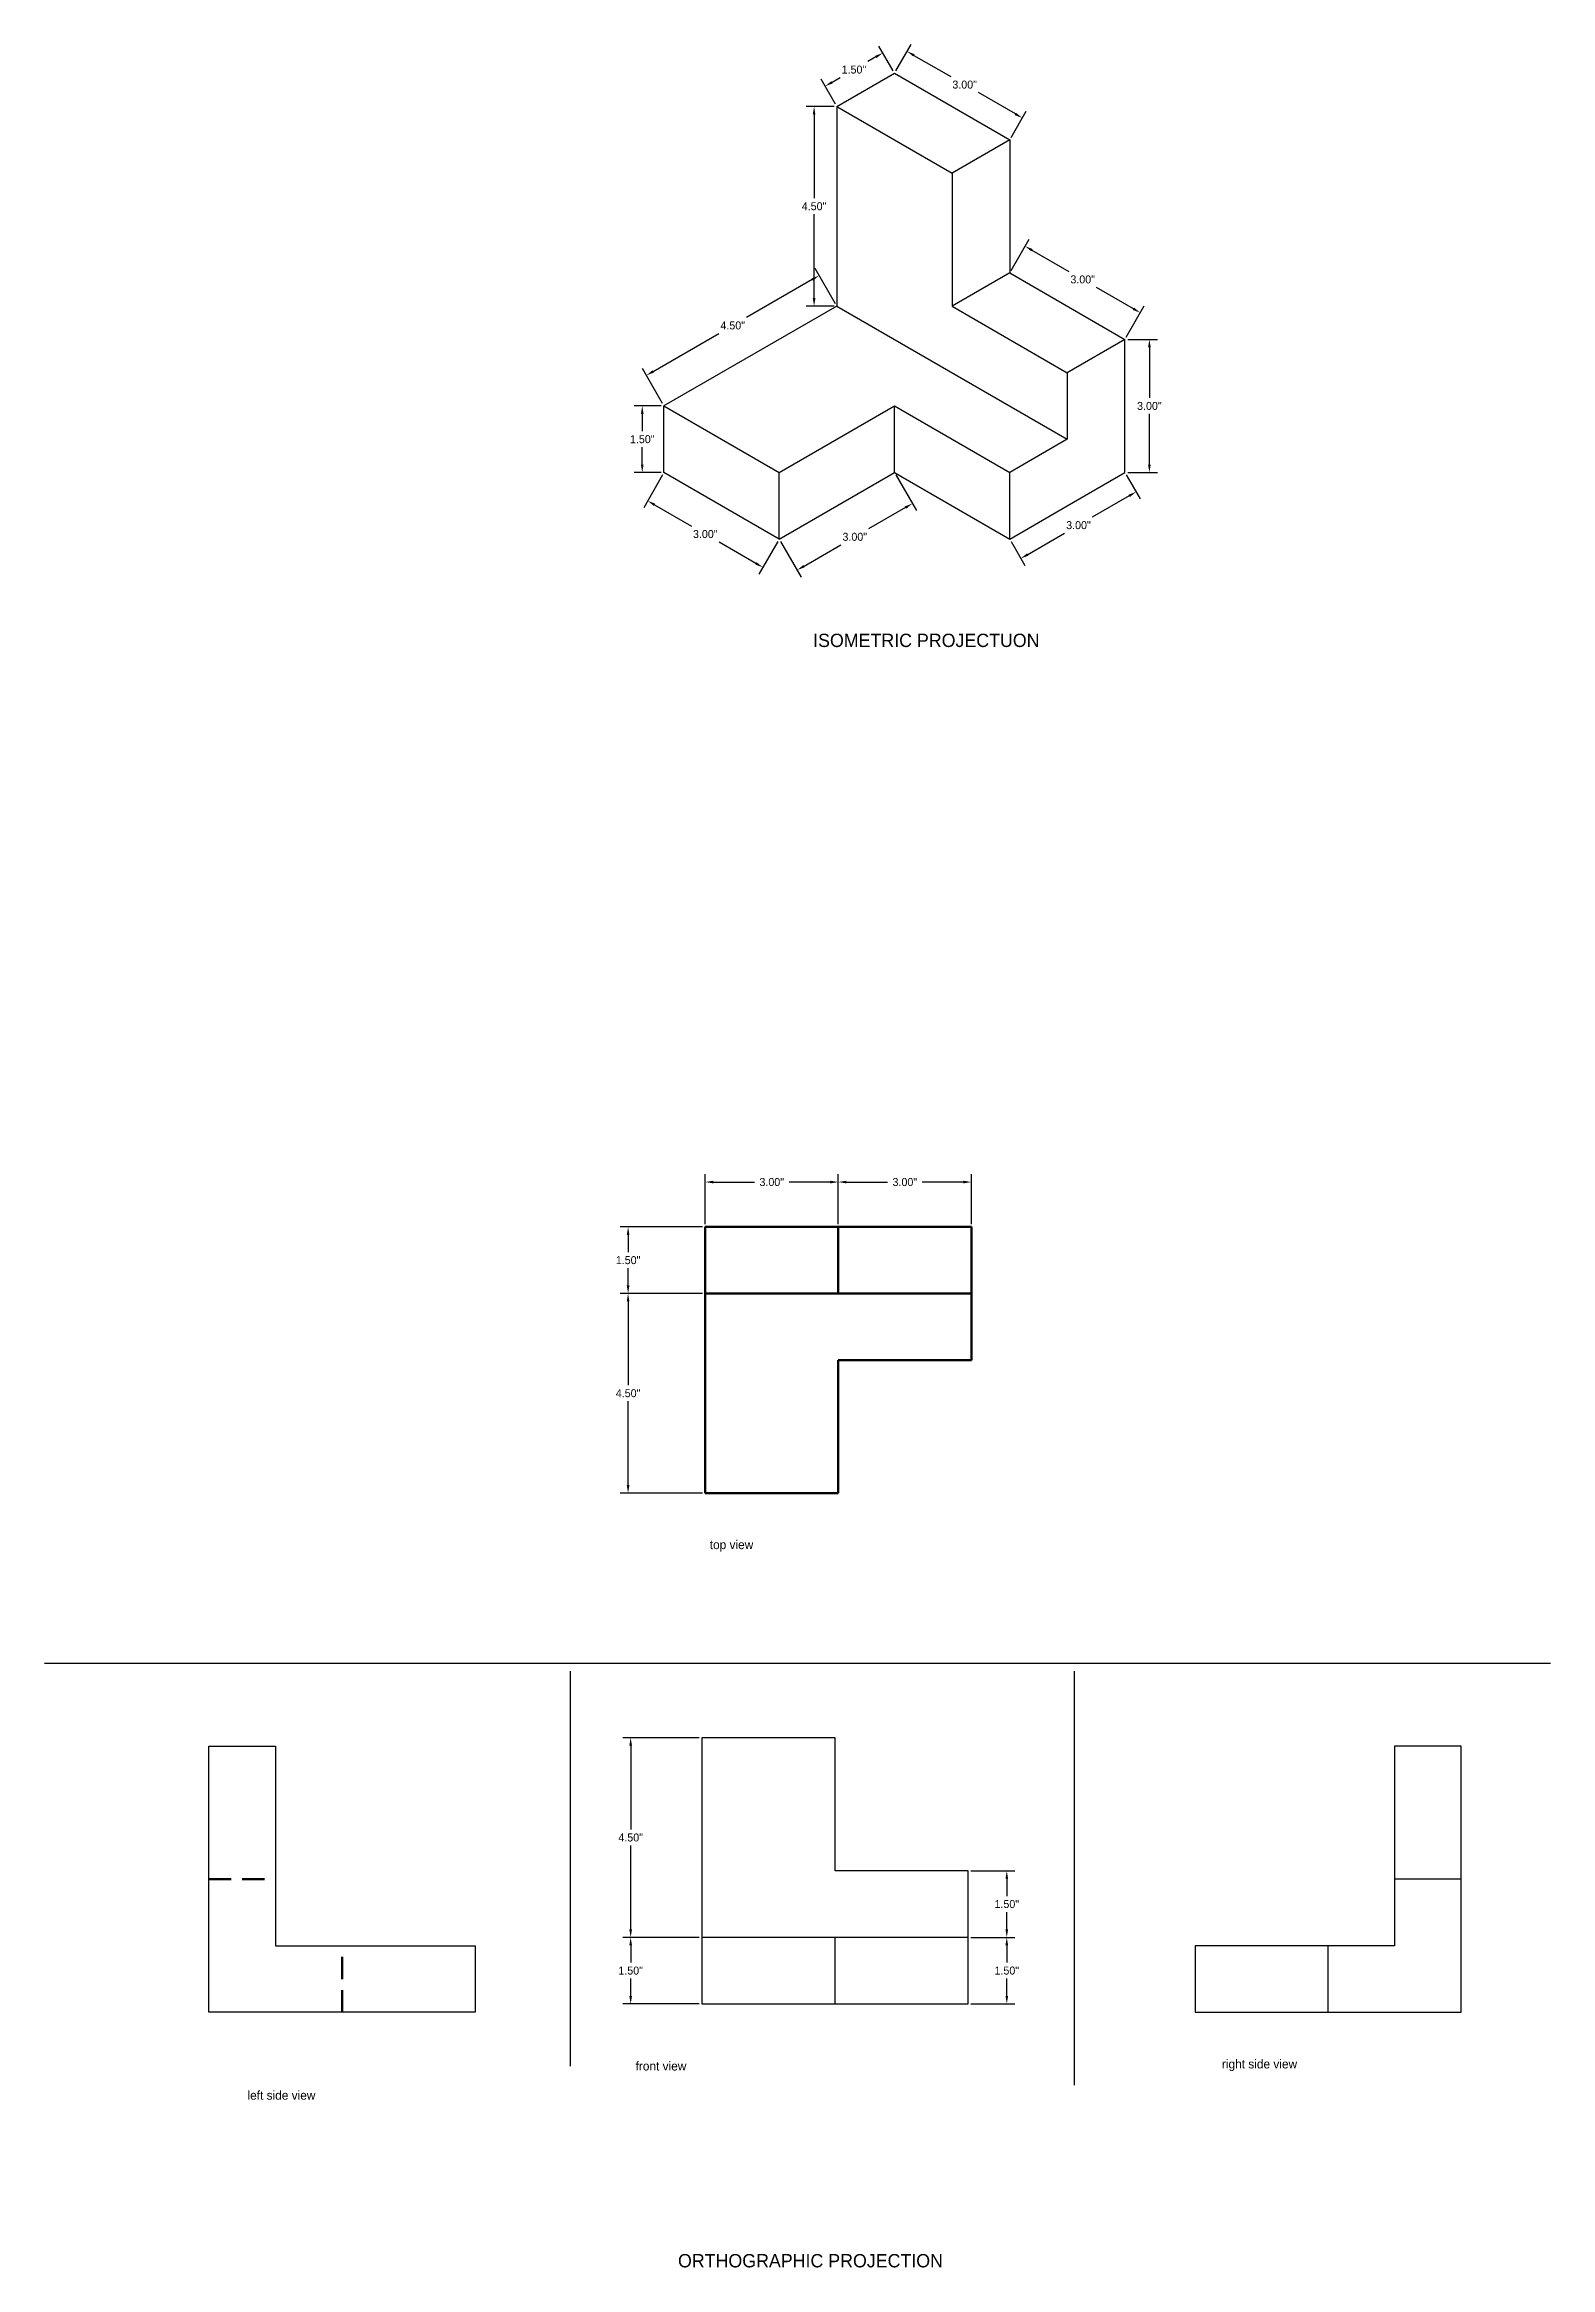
# Model space of a CAD drawing. Header units: inches. Extents: x -99 to 156, y 6 to 64.
# Drawn here: x 122.3 to 156.3, y 11 to 61.1 of the extents above; entities that cross this region are included whole.
import ezdxf

# ---------------------------------------------------------------- set-up
doc = ezdxf.new("R2010")
doc.units = ezdxf.units.IN
doc.header["$MEASUREMENT"] = 0
doc.linetypes.add('ACAD_ISO04W100', pattern=[30, 24, -3, 0, -3])
doc.linetypes.add('DASHED', pattern=[0.75, 0.5, -0.25])
doc.dimstyles.get("Standard").update_dxf_attribs({"dimtxt": 0.18, "dimasz": 0.18, "dimexe": 0.18, "dimexo": 0.0625, "dimgap": 0.09, "dimtad": 0, "dimtih": 1, "dimtoh": 1, "dimzin": 0, "dimdsep": 46, "dimlunit": 3, "dimtxsty": 'Standard', "dimcen": 0.09, "dimadec": 0, "dimazin": 0, "dimtfac": 1, "dimtofl": 0, "dimtmove": 0, "dimatfit": 3, "dimfxl": 1, "dimtolj": 1, "dimtzin": 0, "dimarcsym": 0})

msp = doc.modelspace()

# ---------------------------------------------------------------- texts
at = {"insert": (139.635, 47.842), "char_height": 0.3, "width": 5.985, "attachment_point": 1}
msp.add_mtext('ISOMETRIC PROJECTUON\\P', dxfattribs=at)
at = {"linetype": 'ACAD_ISO04W100', "lineweight": 100, "char_height": 0.2, "attachment_point": 1}
for s, insert, width in [('top view', (137.304, 27.41), 6.16815), ('front view', (135.632, 15.659), 6.6333), ('right side view', (148.852, 15.706), 5.88059), ('left side view', (126.882, 15.001), 4.28107)]:
    msp.add_mtext(s, dxfattribs=dict(at, insert=insert, width=width))
at = {"linetype": 'DASHED', "lineweight": 100, "insert": (136.588, 11.322), "char_height": 0.3, "width": 23.31416, "attachment_point": 1}
msp.add_mtext('ORTHOGRAPHIC PROJECTION', dxfattribs=at)

# ---------------------------------------------------------------- blocks, each defined once
blk = doc.blocks.new('*D258')
at = {"color": 0, "lineweight": -2}
for p, q in [((137.067, 22.96), (135.341, 22.96)), ((135.521, 22.78), (135.521, 20.89)), ((135.521, 18.64), (135.521, 20.53)), ((137.067, 18.46), (135.341, 18.46))]:
    blk.add_line(p, q, dxfattribs=at)
at = {"color": 0}
for points in [[(135.491, 22.78), (135.551, 22.78), (135.521, 22.96)], [(135.491, 18.64), (135.551, 18.64), (135.521, 18.46)]]:
    blk.add_solid(points, dxfattribs=at)
at = {"layer": 'Defpoints', "color": 0}
for p in [(137.129, 22.96), (135.521, 18.46), (137.129, 18.46)]:
    blk.add_point(p, dxfattribs=at)
at = {"color": 0, "insert": (135.521, 20.71), "char_height": 0.18, "attachment_point": 5}
blk.add_mtext('\\A1;4.50"', dxfattribs=at)
blk = doc.blocks.new('*D259')
at = {"color": 0, "lineweight": -2}
for p, q in [((137.067, 18.46), (135.341, 18.46)), ((135.521, 18.28), (135.521, 17.89)), ((135.521, 17.14), (135.521, 17.53)), ((137.067, 16.96), (135.341, 16.96))]:
    blk.add_line(p, q, dxfattribs=at)
at = {"color": 0}
for points in [[(135.491, 18.28), (135.551, 18.28), (135.521, 18.46)], [(135.491, 17.14), (135.551, 17.14), (135.521, 16.96)]]:
    blk.add_solid(points, dxfattribs=at)
at = {"layer": 'Defpoints', "color": 0}
for p in [(137.129, 18.46), (135.521, 16.96), (137.129, 16.96)]:
    blk.add_point(p, dxfattribs=at)
at = {"color": 0, "insert": (135.521, 17.71), "char_height": 0.18, "attachment_point": 5}
blk.add_mtext('\\A1;1.50"', dxfattribs=at)
blk = doc.blocks.new('*D260')
at = {"color": 0, "lineweight": -2}
for p, q in [((143.192, 18.46), (144.181, 18.46)), ((144.001, 18.28), (144.001, 17.89)), ((144.001, 17.14), (144.001, 17.53)), ((143.192, 16.96), (144.181, 16.96))]:
    blk.add_line(p, q, dxfattribs=at)
at = {"color": 0}
for points in [[(143.971, 18.28), (144.031, 18.28), (144.001, 18.46)], [(143.971, 17.14), (144.031, 17.14), (144.001, 16.96)]]:
    blk.add_solid(points, dxfattribs=at)
at = {"layer": 'Defpoints', "color": 0}
for p in [(143.129, 18.46), (144.001, 18.46), (143.129, 16.96)]:
    blk.add_point(p, dxfattribs=at)
at = {"color": 0, "insert": (144.001, 17.71), "char_height": 0.18, "attachment_point": 5}
blk.add_mtext('\\A1;1.50"', dxfattribs=at)
blk = doc.blocks.new('*D261')
at = {"color": 0, "lineweight": -2}
for p, q in [((143.192, 19.96), (144.181, 19.96)), ((144.001, 19.78), (144.001, 19.39)), ((144.001, 18.64), (144.001, 19.03)), ((143.192, 18.46), (144.181, 18.46))]:
    blk.add_line(p, q, dxfattribs=at)
at = {"color": 0}
for points in [[(143.971, 19.78), (144.031, 19.78), (144.001, 19.96)], [(143.971, 18.64), (144.031, 18.64), (144.001, 18.46)]]:
    blk.add_solid(points, dxfattribs=at)
at = {"layer": 'Defpoints', "color": 0}
for p in [(143.129, 19.96), (144.001, 19.96), (143.129, 18.46)]:
    blk.add_point(p, dxfattribs=at)
at = {"color": 0, "insert": (144.001, 19.21), "char_height": 0.18, "attachment_point": 5}
blk.add_mtext('\\A1;1.50"', dxfattribs=at)
blk = doc.blocks.new('*D262')
at = {"color": 0, "linetype": 'ACAD_ISO04W100', "lineweight": -2}
for p, q in [((137.202, 34.534), (137.202, 35.663)), ((140.202, 34.534), (140.202, 35.663)), ((137.382, 35.483), (138.312, 35.483)), ((140.022, 35.483), (139.092, 35.483))]:
    blk.add_line(p, q, dxfattribs=at)
at = {"color": 0, "linetype": 'ACAD_ISO04W100'}
for points in [[(137.382, 35.513), (137.382, 35.453), (137.202, 35.483)], [(140.022, 35.513), (140.022, 35.453), (140.202, 35.483)]]:
    blk.add_solid(points, dxfattribs=at)
at = {"layer": 'Defpoints', "color": 0, "linetype": 'ACAD_ISO04W100'}
for p in [(140.202, 35.483), (137.202, 34.472), (140.202, 34.472)]:
    blk.add_point(p, dxfattribs=at)
at = {"color": 0, "linetype": 'ACAD_ISO04W100', "lineweight": 100, "insert": (138.702, 35.483), "char_height": 0.18, "attachment_point": 5}
blk.add_mtext('\\A1;3.00"', dxfattribs=at)
blk = doc.blocks.new('*D263')
at = {"color": 0, "linetype": 'ACAD_ISO04W100', "lineweight": -2}
for p, q in [((140.202, 34.534), (140.202, 35.663)), ((143.202, 34.534), (143.202, 35.663)), ((140.382, 35.483), (141.312, 35.483)), ((143.022, 35.483), (142.092, 35.483))]:
    blk.add_line(p, q, dxfattribs=at)
at = {"color": 0, "linetype": 'ACAD_ISO04W100'}
for points in [[(140.382, 35.513), (140.382, 35.453), (140.202, 35.483)], [(143.022, 35.513), (143.022, 35.453), (143.202, 35.483)]]:
    blk.add_solid(points, dxfattribs=at)
at = {"layer": 'Defpoints', "color": 0, "linetype": 'ACAD_ISO04W100'}
for p in [(143.202, 35.483), (140.202, 34.472), (143.202, 34.472)]:
    blk.add_point(p, dxfattribs=at)
at = {"color": 0, "linetype": 'ACAD_ISO04W100', "lineweight": 100, "insert": (141.702, 35.483), "char_height": 0.18, "attachment_point": 5}
blk.add_mtext('\\A1;3.00"', dxfattribs=at)
blk = doc.blocks.new('*D264')
at = {"color": 0, "linetype": 'ACAD_ISO04W100', "lineweight": -2}
for p, q in [((137.139, 32.972), (135.283, 32.972)), ((135.463, 32.792), (135.463, 30.902)), ((135.463, 28.652), (135.463, 30.542)), ((137.139, 28.472), (135.283, 28.472))]:
    blk.add_line(p, q, dxfattribs=at)
at = {"color": 0, "linetype": 'ACAD_ISO04W100'}
for points in [[(135.433, 32.792), (135.493, 32.792), (135.463, 32.972)], [(135.433, 28.652), (135.493, 28.652), (135.463, 28.472)]]:
    blk.add_solid(points, dxfattribs=at)
at = {"layer": 'Defpoints', "color": 0, "linetype": 'ACAD_ISO04W100'}
for p in [(135.463, 32.972), (137.202, 32.972), (137.202, 28.472)]:
    blk.add_point(p, dxfattribs=at)
at = {"color": 0, "linetype": 'ACAD_ISO04W100', "lineweight": 100, "insert": (135.463, 30.722), "char_height": 0.18, "attachment_point": 5}
blk.add_mtext('\\A1;4.50"', dxfattribs=at)
blk = doc.blocks.new('*D265')
at = {"color": 0, "linetype": 'ACAD_ISO04W100', "lineweight": -2}
for p, q in [((137.139, 34.472), (135.283, 34.472)), ((135.463, 34.292), (135.463, 33.902)), ((135.463, 33.152), (135.463, 33.542)), ((137.139, 32.972), (135.283, 32.972))]:
    blk.add_line(p, q, dxfattribs=at)
at = {"color": 0, "linetype": 'ACAD_ISO04W100'}
for points in [[(135.433, 34.292), (135.493, 34.292), (135.463, 34.472)], [(135.433, 33.152), (135.493, 33.152), (135.463, 32.972)]]:
    blk.add_solid(points, dxfattribs=at)
at = {"layer": 'Defpoints', "color": 0, "linetype": 'ACAD_ISO04W100'}
for p in [(135.463, 34.472), (137.202, 34.472), (137.202, 32.972)]:
    blk.add_point(p, dxfattribs=at)
at = {"color": 0, "linetype": 'ACAD_ISO04W100', "lineweight": 100, "insert": (135.463, 33.722), "char_height": 0.18, "attachment_point": 5}
blk.add_mtext('\\A1;1.50"', dxfattribs=at)
blk = doc.blocks.new('*D266')
at = {"color": 0, "lineweight": -2}
for p, q in [((141.499, 60.529), (141.842, 61.123)), ((141.908, 60.877), (142.739, 60.397)), ((144.194, 59.557), (143.363, 60.037)), ((144.097, 59.029), (144.44, 59.623))]:
    blk.add_line(p, q, dxfattribs=at)
at = {"color": 0}
for points in [[(141.923, 60.903), (141.893, 60.851), (141.752, 60.967)], [(144.209, 59.583), (144.179, 59.531), (144.35, 59.467)]]:
    blk.add_solid(points, dxfattribs=at)
at = {"layer": 'Defpoints', "color": 0}
for p in [(141.468, 60.475), (144.35, 59.467), (144.066, 58.975)]:
    blk.add_point(p, dxfattribs=at)
at = {"color": 0, "insert": (143.051, 60.217), "char_height": 0.18, "attachment_point": 5}
blk.add_mtext('\\A1;3.00"', dxfattribs=at)
blk = doc.blocks.new('*D267')
at = {"color": 0, "lineweight": -2}
for p, q in [((141.049, 60.841), (140.867, 60.736)), ((141.437, 60.529), (141.115, 61.087)), ((140.138, 59.779), (139.816, 60.337)), ((140.062, 60.271), (140.243, 60.376))]:
    blk.add_line(p, q, dxfattribs=at)
at = {"color": 0}
for points in [[(141.034, 60.867), (141.064, 60.815), (141.205, 60.931)], [(140.047, 60.297), (140.077, 60.245), (139.906, 60.181)]]:
    blk.add_solid(points, dxfattribs=at)
at = {"layer": 'Defpoints', "color": 0}
for p in [(141.205, 60.931), (141.468, 60.475), (140.169, 59.725)]:
    blk.add_point(p, dxfattribs=at)
at = {"color": 0, "insert": (140.555, 60.556), "char_height": 0.18, "attachment_point": 5}
blk.add_mtext('\\A1;1.50"', dxfattribs=at)
blk = doc.blocks.new('*D268')
at = {"color": 0, "lineweight": -2}
for p, q in [((140.106, 59.725), (139.476, 59.725)), ((139.656, 59.545), (139.656, 57.655)), ((139.656, 55.405), (139.656, 57.295)), ((140.106, 55.225), (139.476, 55.225))]:
    blk.add_line(p, q, dxfattribs=at)
at = {"color": 0}
for points in [[(139.626, 59.545), (139.686, 59.545), (139.656, 59.725)], [(139.626, 55.405), (139.686, 55.405), (139.656, 55.225)]]:
    blk.add_solid(points, dxfattribs=at)
at = {"layer": 'Defpoints', "color": 0}
for p in [(140.169, 59.725), (139.656, 55.225), (140.169, 55.225)]:
    blk.add_point(p, dxfattribs=at)
at = {"color": 0, "insert": (139.656, 57.475), "char_height": 0.18, "attachment_point": 5}
blk.add_mtext('\\A1;4.50"', dxfattribs=at)
blk = doc.blocks.new('*D269')
at = {"color": 0, "lineweight": -2}
for p, q in [((139.615, 55.824), (138.134, 54.969)), ((140.138, 55.279), (139.681, 56.07)), ((136.03, 53.754), (137.511, 54.609)), ((136.24, 53.029), (135.784, 53.82))]:
    blk.add_line(p, q, dxfattribs=at)
at = {"color": 0}
for points in [[(139.6, 55.85), (139.63, 55.798), (139.771, 55.914)], [(136.015, 53.78), (136.045, 53.728), (135.874, 53.664)]]:
    blk.add_solid(points, dxfattribs=at)
at = {"layer": 'Defpoints', "color": 0}
for p in [(140.169, 55.225), (135.874, 53.664), (136.272, 52.975)]:
    blk.add_point(p, dxfattribs=at)
at = {"color": 0, "insert": (137.822, 54.789), "char_height": 0.18, "attachment_point": 5}
blk.add_mtext('\\A1;4.50"', dxfattribs=at)
blk = doc.blocks.new('*D270')
at = {"color": 0, "lineweight": -2}
for p, q in [((136.209, 52.975), (135.602, 52.975)), ((135.782, 52.795), (135.782, 52.405)), ((135.782, 51.655), (135.782, 52.045)), ((136.209, 51.475), (135.602, 51.475))]:
    blk.add_line(p, q, dxfattribs=at)
at = {"color": 0}
for points in [[(135.752, 52.795), (135.812, 52.795), (135.782, 52.975)], [(135.752, 51.655), (135.812, 51.655), (135.782, 51.475)]]:
    blk.add_solid(points, dxfattribs=at)
at = {"layer": 'Defpoints', "color": 0}
for p in [(136.272, 52.975), (135.782, 51.475), (136.272, 51.475)]:
    blk.add_point(p, dxfattribs=at)
at = {"color": 0, "insert": (135.782, 52.225), "char_height": 0.18, "attachment_point": 5}
blk.add_mtext('\\A1;1.50"', dxfattribs=at)
blk = doc.blocks.new('*D271')
at = {"color": 0, "lineweight": -2}
for p, q in [((136.24, 51.421), (135.814, 50.681)), ((136.059, 50.747), (136.891, 50.267)), ((138.346, 49.427), (137.514, 49.907)), ((138.839, 49.921), (138.412, 49.181))]:
    blk.add_line(p, q, dxfattribs=at)
at = {"color": 0}
for points in [[(136.074, 50.773), (136.044, 50.721), (135.904, 50.837)], [(138.361, 49.453), (138.331, 49.401), (138.502, 49.337)]]:
    blk.add_solid(points, dxfattribs=at)
at = {"layer": 'Defpoints', "color": 0}
for p in [(136.272, 51.475), (138.87, 49.975), (138.502, 49.337)]:
    blk.add_point(p, dxfattribs=at)
at = {"color": 0, "insert": (137.203, 50.087), "char_height": 0.18, "attachment_point": 5}
blk.add_mtext('\\A1;3.00"', dxfattribs=at)
blk = doc.blocks.new('*D272')
at = {"color": 0, "lineweight": -2}
for p, q in [((141.499, 51.421), (141.962, 50.619)), ((141.716, 50.685), (140.884, 50.205)), ((138.901, 49.921), (139.364, 49.119)), ((139.43, 49.365), (140.261, 49.845))]:
    blk.add_line(p, q, dxfattribs=at)
at = {"color": 0}
for points in [[(141.701, 50.711), (141.731, 50.659), (141.872, 50.775)], [(139.415, 49.391), (139.445, 49.339), (139.274, 49.275)]]:
    blk.add_solid(points, dxfattribs=at)
at = {"layer": 'Defpoints', "color": 0}
for p in [(141.468, 51.475), (141.872, 50.775), (138.87, 49.975)]:
    blk.add_point(p, dxfattribs=at)
at = {"color": 0, "insert": (140.573, 50.025), "char_height": 0.18, "attachment_point": 5}
blk.add_mtext('\\A1;3.00"', dxfattribs=at)
blk = doc.blocks.new('*D273')
at = {"color": 0, "lineweight": -2}
for p, q in [((146.695, 51.421), (147.006, 50.882)), ((146.76, 50.948), (145.929, 50.468)), ((144.474, 49.628), (145.305, 50.108)), ((144.097, 49.921), (144.408, 49.382))]:
    blk.add_line(p, q, dxfattribs=at)
at = {"color": 0}
for points in [[(146.745, 50.974), (146.775, 50.922), (146.916, 51.038)], [(144.459, 49.654), (144.489, 49.602), (144.318, 49.538)]]:
    blk.add_solid(points, dxfattribs=at)
at = {"layer": 'Defpoints', "color": 0}
for p in [(146.664, 51.475), (146.916, 51.038), (144.066, 49.975)]:
    blk.add_point(p, dxfattribs=at)
at = {"color": 0, "insert": (145.617, 50.288), "char_height": 0.18, "attachment_point": 5}
blk.add_mtext('\\A1;3.00"', dxfattribs=at)
blk = doc.blocks.new('*D274')
at = {"color": 0, "lineweight": -2}
for p, q in [((146.727, 54.475), (147.396, 54.475)), ((147.216, 54.295), (147.216, 53.155)), ((147.216, 51.655), (147.216, 52.795)), ((146.727, 51.475), (147.396, 51.475))]:
    blk.add_line(p, q, dxfattribs=at)
at = {"color": 0}
for points in [[(147.186, 54.295), (147.246, 54.295), (147.216, 54.475)], [(147.186, 51.655), (147.246, 51.655), (147.216, 51.475)]]:
    blk.add_solid(points, dxfattribs=at)
at = {"layer": 'Defpoints', "color": 0}
for p in [(146.664, 54.475), (146.664, 51.475), (147.216, 51.475)]:
    blk.add_point(p, dxfattribs=at)
at = {"color": 0, "insert": (147.216, 52.975), "char_height": 0.18, "attachment_point": 5}
blk.add_mtext('\\A1;3.00"', dxfattribs=at)
blk = doc.blocks.new('*D275')
at = {"color": 0, "lineweight": -2}
for p, q in [((144.097, 56.029), (144.503, 56.732)), ((144.569, 56.486), (145.4, 56.006)), ((146.855, 55.166), (146.024, 55.646)), ((146.695, 54.529), (147.101, 55.232))]:
    blk.add_line(p, q, dxfattribs=at)
at = {"color": 0}
for points in [[(144.584, 56.512), (144.554, 56.46), (144.413, 56.576)], [(146.87, 55.192), (146.84, 55.14), (147.011, 55.076)]]:
    blk.add_solid(points, dxfattribs=at)
at = {"layer": 'Defpoints', "color": 0}
for p in [(144.066, 55.975), (147.011, 55.076), (146.664, 54.475)]:
    blk.add_point(p, dxfattribs=at)
at = {"color": 0, "insert": (145.712, 55.826), "char_height": 0.18, "attachment_point": 5}
blk.add_mtext('\\A1;3.00"', dxfattribs=at)

# ---------------------------------------------------------------- dimensions: what is measured, and where the dimension line sits
for p1, p2, distance, picture, middle in [((140.169, 59.725), (141.468, 60.475), 0.526, '*D267', (140.555, 60.556)), ((141.468, 60.475), (144.066, 58.975), 0.568, '*D266', (143.051, 60.217)), ((140.169, 59.725), (140.169, 55.225), -0.513, '*D268', (139.656, 57.475)), ((144.066, 55.975), (146.664, 54.475), 0.694, '*D275', (145.712, 55.826)), ((140.169, 55.225), (136.272, 52.975), -0.796, '*D269', (137.822, 54.789)), ((146.664, 54.475), (146.664, 51.475), 0.552, '*D274', (147.216, 52.975)), ((136.272, 52.975), (136.272, 51.475), -0.49, '*D270', (135.782, 52.225)), ((136.272, 51.475), (138.87, 49.975), -0.736, '*D271', (137.203, 50.087)), ((138.87, 49.975), (141.468, 51.475), -0.808, '*D272', (140.573, 50.025)), ((144.066, 49.975), (146.664, 51.475), -0.504, '*D273', (145.617, 50.288))]:
    dim = msp.add_aligned_dim(p1=p1, p2=p2, distance=distance, dimstyle='Standard')
    dim.commit()
    dim.dimension.update_dxf_attribs({"geometry": picture, "text_midpoint": middle})
at = {"linetype": 'ACAD_ISO04W100', "lineweight": 100}
dim = msp.add_linear_dim(base=(140.202, 35.483), p1=(137.202, 34.472), p2=(140.202, 34.472), dimstyle='Standard', dxfattribs=at)
dim.commit()
dim.dimension.update_dxf_attribs({"geometry": '*D262', "text_midpoint": (138.702, 35.483)})
dim = msp.add_linear_dim(base=(143.202, 35.483), p1=(140.202, 34.472), p2=(143.202, 34.472), dimstyle='Standard', override={"dimtmove": 1}, dxfattribs=at)
dim.commit()
dim.dimension.update_dxf_attribs({"geometry": '*D263', "text_midpoint": (141.702, 35.483)})
dim = msp.add_linear_dim(base=(135.463, 34.472), p1=(137.202, 32.972), p2=(137.202, 34.472), angle=90, dimstyle='Standard', override={"dimtmove": 1}, dxfattribs=at)
dim.commit()
dim.dimension.update_dxf_attribs({"geometry": '*D265', "text_midpoint": (135.463, 33.722)})
dim = msp.add_linear_dim(base=(135.463, 32.972), p1=(137.202, 28.472), p2=(137.202, 32.972), angle=90, dimstyle='Standard', dxfattribs=at)
dim.commit()
dim.dimension.update_dxf_attribs({"geometry": '*D264', "text_midpoint": (135.463, 30.722)})
for base, p1, p2, picture, middle in [((135.521, 18.46), (137.129, 22.96), (137.129, 18.46), '*D258', (135.521, 20.71)), ((144.001, 18.46), (143.129, 16.96), (143.129, 18.46), '*D260', (144.001, 17.71))]:
    dim = msp.add_linear_dim(base=base, p1=p1, p2=p2, angle=90, dimstyle='Standard')
    dim.commit()
    dim.dimension.update_dxf_attribs({"geometry": picture, "text_midpoint": middle})
for base, p1, p2, picture, middle in [((144.001, 19.96), (143.129, 18.46), (143.129, 19.96), '*D261', (144.001, 19.21)), ((135.521, 16.96), (137.129, 18.46), (137.129, 16.96), '*D259', (135.521, 17.71))]:
    dim = msp.add_linear_dim(base=base, p1=p1, p2=p2, angle=90, dimstyle='Standard', override={"dimtmove": 1})
    dim.commit()
    dim.dimension.update_dxf_attribs({"geometry": picture, "text_midpoint": middle})

# ---------------------------------------------------------------- linework, layer by layer
for p, q in [((140.169, 59.725), (141.468, 60.475)), ((141.468, 60.475), (144.066, 58.975)), ((140.169, 59.725), (142.767, 58.225)), ((140.169, 59.725), (140.169, 55.225)), ((144.066, 58.975), (142.767, 58.225)), ((144.066, 58.975), (144.066, 55.975)), ((142.767, 58.225), (142.767, 55.225)), ((144.066, 55.975), (142.767, 55.225)), ((144.066, 55.975), (146.664, 54.475)), ((140.169, 55.225), (136.272, 52.975)), ((140.169, 55.225), (145.365, 52.225)), ((142.767, 55.225), (145.365, 53.725)), ((146.664, 54.475), (145.365, 53.725)), ((146.664, 52.975), (146.664, 54.475)), ((145.365, 53.725), (145.365, 52.225)), ((136.272, 51.475), (136.272, 52.975)), ((136.272, 52.975), (138.87, 51.475)), ((138.87, 51.475), (141.468, 52.975)), ((141.468, 52.975), (144.066, 51.475)), ((141.468, 51.475), (141.468, 52.975)), ((146.664, 51.475), (146.664, 52.975)), ((145.365, 52.225), (144.066, 51.475)), ((138.87, 49.975), (136.272, 51.475)), ((138.87, 49.975), (138.87, 51.475)), ((138.87, 49.975), (141.468, 51.475)), ((141.468, 51.475), (144.066, 49.975)), ((144.066, 49.975), (144.066, 51.475)), ((145.365, 50.725), (146.664, 51.475)), ((144.066, 49.975), (145.365, 50.725)), ((122.304, 24.637), (156.261, 24.637)), ((134.155, 24.46), (134.155, 15.558)), ((145.521, 24.46), (145.521, 15.126)), ((126.013, 19.77), (126.013, 22.77)), ((126.013, 22.77), (127.513, 22.77)), ((127.513, 22.77), (127.513, 18.27)), ((137.129, 22.96), (137.129, 18.46)), ((140.129, 22.96), (137.129, 22.96)), ((140.129, 19.96), (140.129, 22.96)), ((154.245, 22.77), (152.745, 22.77)), ((152.745, 22.77), (152.745, 18.27)), ((154.245, 19.77), (154.245, 22.77)), ((126.013, 16.77), (126.013, 19.77)), ((143.129, 19.96), (140.129, 19.96)), ((143.129, 18.46), (143.129, 19.96)), ((154.245, 19.77), (152.745, 19.77)), ((154.245, 16.77), (154.245, 19.77)), ((127.513, 18.27), (132.013, 18.27)), ((132.013, 18.27), (132.013, 16.77)), ((137.129, 18.46), (137.129, 16.96)), ((143.129, 18.46), (137.129, 18.46)), ((140.129, 16.96), (140.129, 18.46)), ((143.129, 16.96), (143.129, 18.46)), ((152.745, 18.27), (148.245, 18.27)), ((148.245, 18.27), (148.245, 16.77)), ((151.245, 16.77), (151.245, 18.27)), ((129.013, 16.77), (126.013, 16.77)), ((132.013, 16.77), (129.013, 16.77)), ((137.129, 16.96), (140.129, 16.96)), ((140.129, 16.96), (143.129, 16.96)), ((148.245, 16.77), (151.245, 16.77)), ((151.245, 16.77), (154.245, 16.77))]:
    msp.add_line(p, q)
at = {"linetype": 'ACAD_ISO04W100', "lineweight": 100}
for p, q in [((137.202, 34.472), (140.202, 34.472)), ((137.202, 32.972), (137.202, 34.472)), ((140.202, 34.472), (143.202, 34.472)), ((140.202, 34.472), (140.202, 32.972)), ((143.202, 34.472), (143.202, 32.972)), ((137.202, 28.472), (137.202, 32.972)), ((137.202, 32.972), (143.202, 32.972)), ((143.202, 32.972), (143.202, 31.472)), ((143.202, 31.472), (140.202, 31.472)), ((140.202, 31.472), (140.202, 28.472)), ((140.202, 28.472), (137.202, 28.472))]:
    msp.add_line(p, q, dxfattribs=at)
at = {"linetype": 'DASHED', "lineweight": 100}
for p, q in [((126.013, 19.77), (127.513, 19.77)), ((129.013, 16.77), (129.013, 18.27))]:
    msp.add_line(p, q, dxfattribs=at)

msp.set_redraw_order([(e.dxf.handle, doc.entitydb.next_handle()) for e in msp.query("TEXT MTEXT ATTDEF DIMENSION ARC_DIMENSION")])  # texts and dimensions are drawn at this point

doc.saveas('drawing.dxf')
